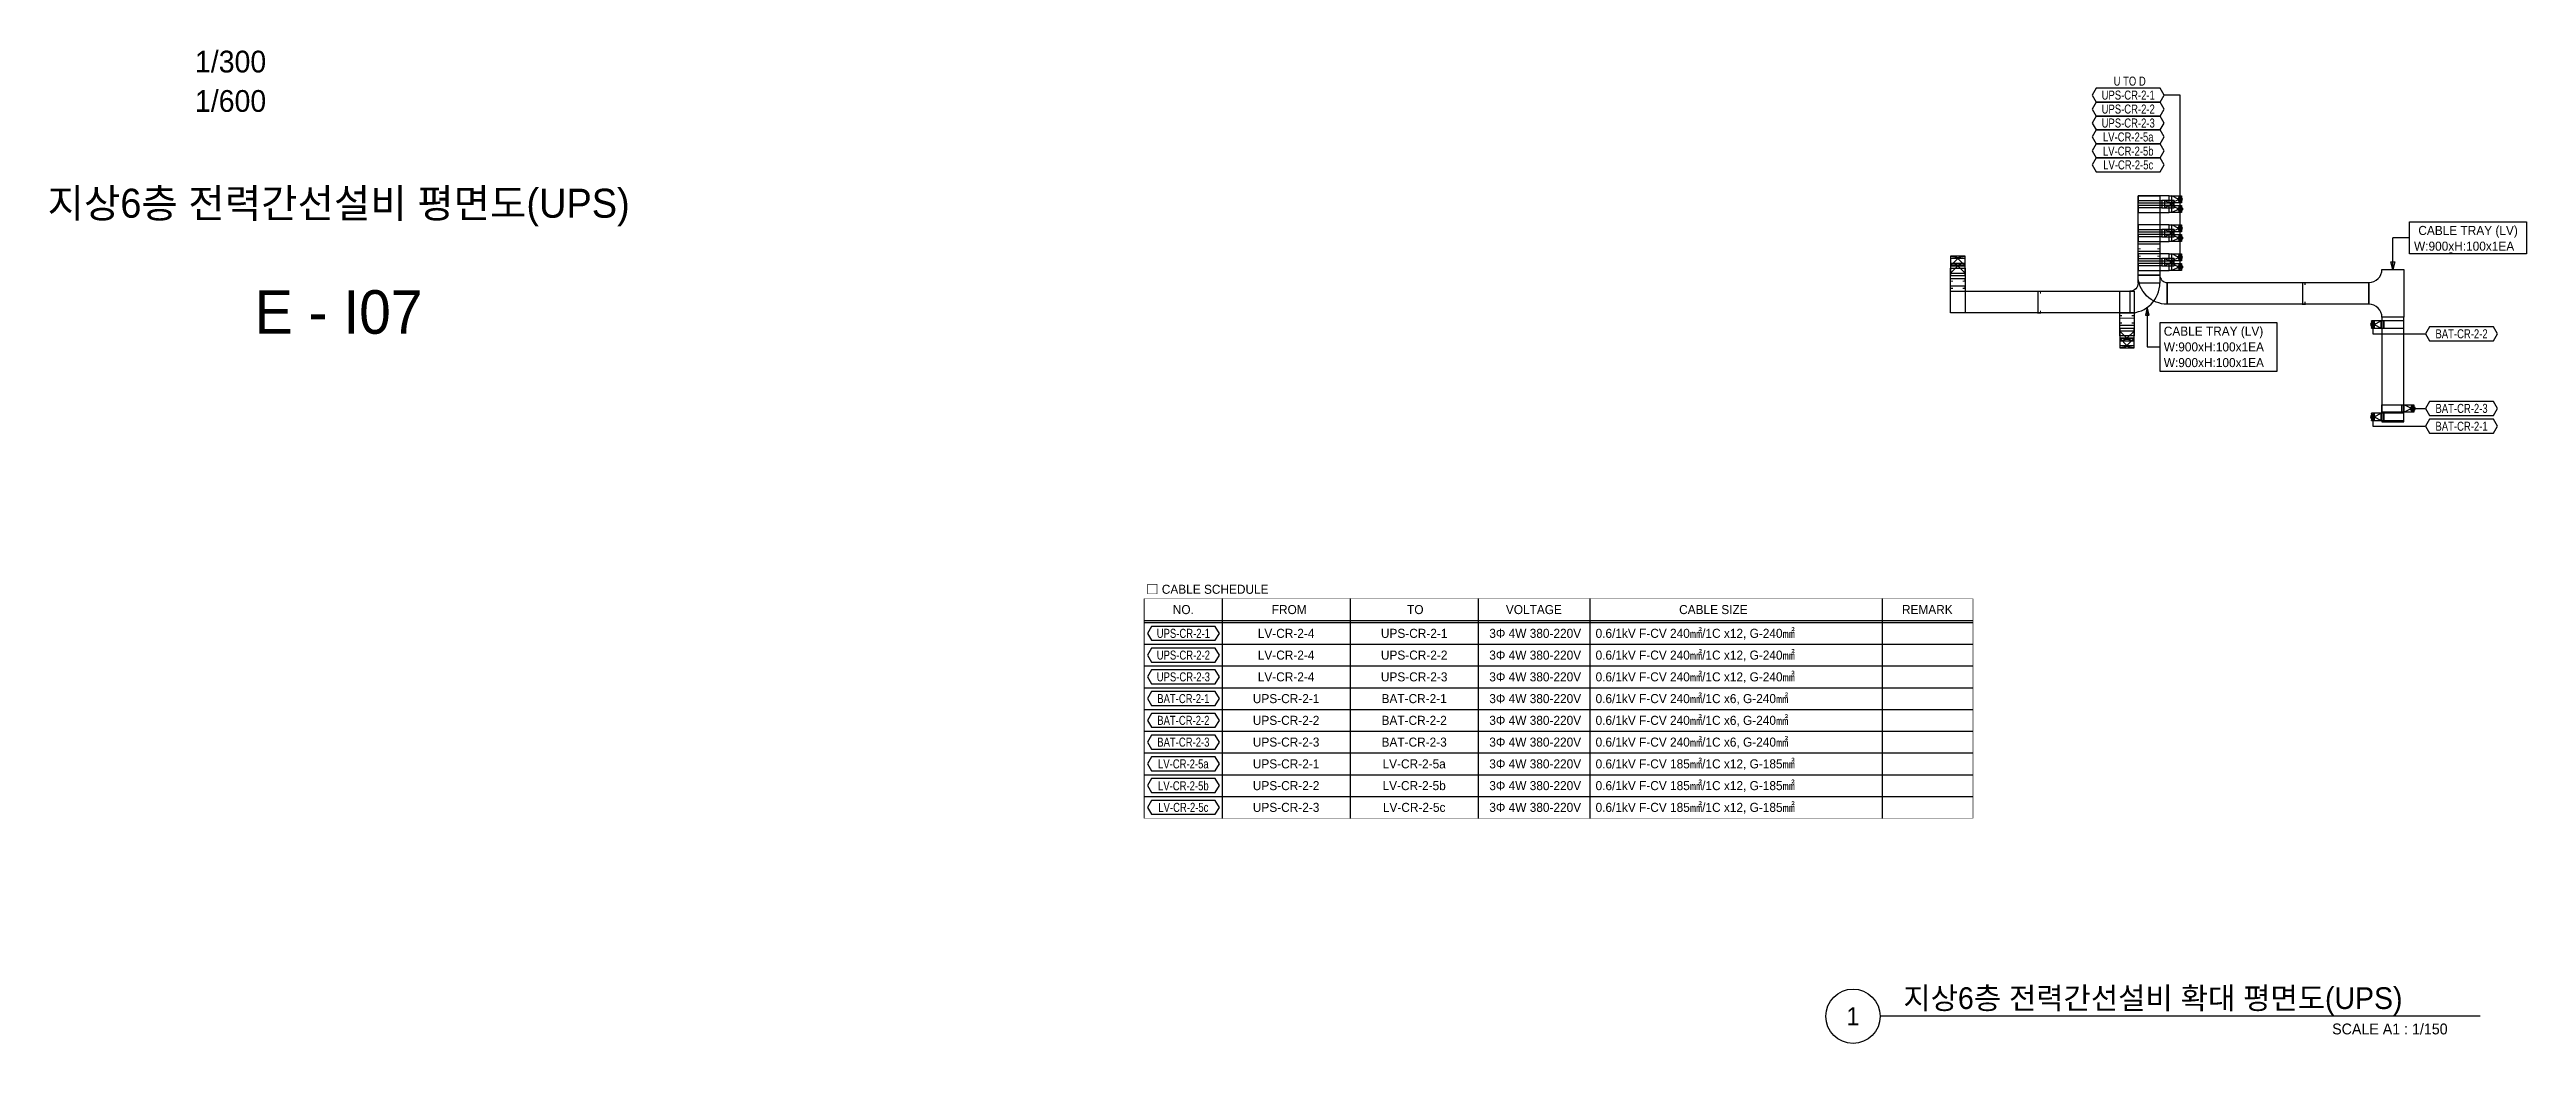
# Model space of a CAD drawing. Header units: millimetres. Extents: x 31670 to 374393, y -351975 to 839589.
# Drawn here: x 221287 to 323781, y 717225 to 758348 of the extents above; entities that cross this region are included whole.
import ezdxf
from ezdxf.enums import TextEntityAlignment as Align

# ---------------------------------------------------------------- set-up
doc = ezdxf.new("R2010")
doc.units = ezdxf.units.MM
doc.header["$LTSCALE"] = 150
doc.set_wipeout_variables(frame=1)
for name, color, linetype in [('-----26 Electrical Cable Tray_HV_N', 30, 'Continuous'), ('-----26 Electrical Cable Tray_HV_발전기 B', 103, 'Continuous'), ('-----26 Electrical Cable Tray_LV_UPS1', 6, 'Continuous'), ('-----26 Electrical Cable Tray_LV_UPS2', 2, 'Continuous'), ('-----26 Electrical Cable Tray_LV_UPSBAT', 11, 'Continuous'), ('-----29 Cable Schedule', 1, 'Continuous'), ('-----29 Indicator', 1, 'Continuous'), ('-----29 주기', 1, 'Continuous'), ('-----30 Text', 2, 'Continuous'), ('-----41 Drawing Title', 2, 'Continuous'), ('-----42 Drawing Number', 2, 'Continuous'), ('-----43 Drawing Scale', 3, 'Continuous'), ('-----99 Cable Schedule', 2, 'Continuous'), ('A-HAT-MATL', 8, 'Continuous')]:
    doc.layers.add(name, color=color, linetype=linetype)
doc.styles.add('ELEC', font='Dotum.ttf')

msp = doc.modelspace()

# ---------------------------------------------------------------- texts
at = {"layer": '-----26 Electrical Cable Tray_LV_UPS1', "style": 'ELEC'}
for s, p in [('W:900xH:100x1EA', (308774, 746045)), ('CABLE TRAY (LV)', (308774, 746695))]:
    msp.add_text(s, height=375, dxfattribs=at).set_placement(p, align=Align.MIDDLE_LEFT)
at = {"layer": '-----26 Electrical Cable Tray_LV_UPS2', "ltscale": 7.5, "style": 'ELEC'}
msp.add_text('W:900xH:100x1EA', height=375, dxfattribs=at).set_placement((308774, 745395), align=Align.MIDDLE_LEFT)
at = {"layer": '-----26 Electrical Cable Tray_LV_UPSBAT', "style": 'ELEC'}
for s, p in [('W:900xH:100x1EA', (319129, 750213)), ('CABLE TRAY (LV)', (319307, 750863))]:
    msp.add_text(s, height=375, dxfattribs=at).set_placement(p, align=Align.MIDDLE_LEFT)
at = {"layer": '-----30 Text', "linetype": 'Continuous', "style": 'ELEC', "width": 0.8}
for s, p in [('UPS-CR-2-1', (307302, 756463)), ('UPS-CR-2-2', (307302, 755886)), ('UPS-CR-2-3', (307302, 755308)), ('LV-CR-2-5a', (307302, 754731)), ('LV-CR-2-5b', (307302, 754153)), ('LV-CR-2-5c', (307302, 753576)), ('BAT-CR-2-2', (321095, 746587)), ('BAT-CR-2-3', (321095, 743500)), ('BAT-CR-2-1', (321095, 742762))]:
    msp.add_text(s, height=375, dxfattribs=at).set_placement(p, align=Align.MIDDLE)
at = {"layer": '-----41 Drawing Title', "style": 'ELEC'}
msp.add_text('지상6층 전력간선설비 평면도(UPS)', height=1200, dxfattribs=at).set_placement((233250, 751990), align=Align.MIDDLE_CENTER)
at = {"layer": '-----41 Drawing Title', "color": 2, "style": 'ELEC'}
msp.add_text('지상6층 전력간선설비 확대 평면도(UPS)', height=900, dxfattribs=at).set_placement((297998, 718650))
at = {"layer": '-----41 Drawing Title', "color": 7, "style": 'ELEC'}
msp.add_text('1', height=750, dxfattribs=at).set_placement((295914, 718350), align=Align.MIDDLE)
at = {"layer": '-----41 Drawing Title', "style": 'ELEC'}
msp.add_text('SCALE A1 : 1/150', height=450, dxfattribs=at).set_placement((320519, 717600), align=Align.RIGHT)
at = {"layer": '-----42 Drawing Number', "style": 'ELEC'}
msp.add_text('E - I07', height=1800, dxfattribs=at).set_placement((233250, 747490), align=Align.MIDDLE_CENTER)
at = {"layer": '-----43 Drawing Scale', "style": 'ELEC'}
for s, p in [('1/300', (228779, 757850)), ('1/600', (228779, 756220))]:
    msp.add_text(s, height=900, dxfattribs=at).set_placement(p, align=Align.MIDDLE_CENTER)
at = {"layer": '-----99 Cable Schedule', "style": 'ELEC', "width": 0.8}
msp.add_text('U TO D', height=375, dxfattribs=at).set_placement((307363, 757041), align=Align.MIDDLE)

# ---------------------------------------------------------------- blocks, each defined once
blk = doc.blocks.new('A$550585017316')
at = {"color": 0}
for p, q in [((400, 300), (0, 300)), ((0, 300), (0, 0)), ((0, 0), (400, 0)), ((500, 300), (400, 300)), ((400, 0), (500, 0)), ((500, 0), (500, 300))]:
    blk.add_line(p, q, dxfattribs=at)
at = {"color": 8}
for p, q in [((100, 0), (0, 300)), ((0, 0), (100, 300)), ((100, 150), (400, 300)), ((100, 300), (100, 0)), ((100, 150), (400, 0)), ((400, 0), (400, 300))]:
    blk.add_line(p, q, dxfattribs=at)
blk = doc.blocks.new('A$C9a0ab699')
h = blk.add_hatch(color=0)
edge = h.paths.add_edge_path()
edge.add_arc((64, 64), 64, -360, 0, ccw=False)
at = {"color": 0}
blk.add_circle((64, 64), 64, dxfattribs=at)
blk = doc.blocks.new('A$495596483691')
at = {"color": 0}
for p, q in [((100, 600), (0, 600)), ((0, 600), (0, 0)), ((0, 0), (100, 0)), ((500, 600), (100, 600)), ((100, 0), (500, 0)), ((500, 0), (500, 600))]:
    blk.add_line(p, q, dxfattribs=at)
at = {"color": 8}
for p, q in [((400, 300), (100, 600)), ((100, 600), (100, 0)), ((400, 300), (100, 0)), ((400, 0), (400, 600)), ((400, 600), (500, 0)), ((500, 600), (400, 0))]:
    blk.add_line(p, q, dxfattribs=at)

# ---------------------------------------------------------------- linework, layer by layer
at = {"layer": '-----26 Electrical Cable Tray_HV_N', "color": 1}
for p, q in [((318935, 750555), (318250, 750555)), ((308092, 746045), (308614, 746045))]:
    msp.add_line(p, q, dxfattribs=at)
at = {"layer": '-----26 Electrical Cable Tray_HV_N', "color": 1, "elevation": 0}
for points in [[(318250, 749250), (318170, 749570), (318330, 749570), (318250, 749250), (318250, 750555)], [(308092, 747680), (308012, 747360), (308172, 747360), (308092, 747680), (308092, 746045)]]:
    msp.add_lwpolyline(points, dxfattribs=at)
for points in [[(323781, 751213), (323781, 749898), (318935, 749898), (318935, 751213)], [(308614, 747045), (308614, 745045), (313460, 745045), (313460, 747045)]]:
    msp.add_lwpolyline(points, close=True, dxfattribs=at)
at = {"layer": '-----26 Electrical Cable Tray_LV_UPS1', "elevation": 0}
for points in [[(307711, 752300), (308611, 752300), (308611, 748687), (307711, 748687)], [(309001, 752300), (307711, 752300), (307711, 752000), (309001, 752000)], [(309001, 751100), (307711, 751100), (307711, 750800), (309001, 750800)], [(300550, 749300), (300550, 747450), (299950, 747450), (299950, 749300)], [(309001, 749900), (307711, 749900), (307711, 749600), (309001, 749600)], [(307373, 748350), (307373, 747450), (299950, 747450), (299950, 748350)]]:
    msp.add_lwpolyline(points, close=True, dxfattribs=at)
at = {"layer": '-----26 Electrical Cable Tray_LV_UPS1', "ltscale": 7.5, "const_width": 50, "elevation": 0}
for points in [[(308511, 750100), (308611, 750100), (308611, 750000), (307711, 750000), (307711, 750100), (307811, 750100)], [(300050, 748767), (299950, 748767), (299950, 748867), (300550, 748867), (300550, 748767), (300450, 748767)], [(300050, 748467), (299950, 748467), (299950, 748567), (300550, 748567), (300550, 748467), (300450, 748467)], [(303673, 747550), (303673, 747450), (303573, 747450), (303573, 748350), (303673, 748350), (303673, 748250)]]:
    msp.add_lwpolyline(points, dxfattribs=at)
at = {"layer": '-----26 Electrical Cable Tray_LV_UPS1', "elevation": 0}
msp.add_lwpolyline([(308611, 748687), (307711, 748687, -0.4142136), (307373, 748350), (307373, 747450, 0.4142136)], format="xyb", close=True, dxfattribs=at)
at = {"layer": '-----26 Electrical Cable Tray_LV_UPS2', "elevation": 0}
for points in [[(307711, 752300), (308611, 752300), (308611, 748687), (307711, 748687)], [(309001, 751900), (307711, 751900), (307711, 751600), (309001, 751600)], [(309001, 750700), (307711, 750700), (307711, 750400), (309001, 750400)], [(309001, 749500), (307711, 749500), (307711, 749200), (309001, 749200)], [(306950, 747450), (306950, 748350), (307550, 748350), (307550, 747450)], [(306950, 747450), (306950, 748350), (307373, 748350), (307373, 747450)], [(306950, 746500), (306950, 747450), (307550, 747450), (307550, 746500)]]:
    msp.add_lwpolyline(points, close=True, dxfattribs=at)
at = {"layer": '-----26 Electrical Cable Tray_LV_UPS2', "ltscale": 7.5, "const_width": 50, "elevation": 0}
for points in [[(308511, 750400), (308611, 750400), (308611, 750300), (307711, 750300), (307711, 750400), (307811, 750400)], [(307450, 747333), (307550, 747333), (307550, 747233), (306950, 747233), (306950, 747333), (307050, 747333)], [(307450, 747033), (307550, 747033), (307550, 746933), (306950, 746933), (306950, 747033), (307050, 747033)]]:
    msp.add_lwpolyline(points, dxfattribs=at)
at = {"layer": '-----26 Electrical Cable Tray_LV_UPS2', "elevation": 0}
msp.add_lwpolyline([(308611, 748687), (307711, 748687, -0.4142136), (307373, 748350), (307373, 747450, 0.4142136)], format="xyb", close=True, dxfattribs=at)
at = {"layer": '-----26 Electrical Cable Tray_LV_UPSBAT', "elevation": 0}
for points in [[(308699, 751800), (307711, 751800), (307711, 752100), (308699, 752100)], [(308611, 749010), (307711, 749010), (307711, 752100), (308611, 752100)], [(308699, 750600), (307711, 750600), (307711, 750900), (308699, 750900)], [(308699, 749400), (307711, 749400), (307711, 749700), (308699, 749700)], [(317260, 748710), (317260, 747810), (308911, 747810), (308911, 748710)], [(318700, 747270), (317800, 747270), (317800, 742950), (318700, 742950)], [(318700, 747125), (317875, 747125), (317875, 746825), (318700, 746825)], [(317800, 743650), (318625, 743650), (318625, 743350), (317800, 743350)], [(318700, 743300), (317875, 743300), (317875, 743000), (318700, 743000)]]:
    msp.add_lwpolyline(points, close=True, dxfattribs=at)
at = {"layer": '-----26 Electrical Cable Tray_LV_UPSBAT', "ltscale": 7.5, "const_width": 50, "elevation": 0}
for points in [[(308511, 749800), (308611, 749800), (308611, 749700), (307711, 749700), (307711, 749800), (307811, 749800)], [(314619, 748610), (314619, 748710), (314519, 748710), (314519, 747810), (314619, 747810), (314619, 747910)]]:
    msp.add_lwpolyline(points, dxfattribs=at)
at = {"layer": '-----26 Electrical Cable Tray_LV_UPSBAT', "elevation": 0}
for points in [[(317800, 749250), (318700, 749250), (318700, 749250), (318700, 747270), (317800, 747270, 0.4142136), (317260, 747810), (317260, 748710), (317260, 748710, 0.4142136)], [(308611, 749010), (308611, 749010, 0.4142136), (308911, 748710), (308911, 748710), (308911, 747810, -0.4142136), (307711, 749010)]]:
    msp.add_lwpolyline(points, format="xyb", close=True, dxfattribs=at)
at = {"layer": '-----29 Cable Schedule', "color": 3}
msp.add_lwpolyline([(266603, 735627), (300864, 735627), (300864, 726543), (266603, 726543)], close=True, dxfattribs=at)
at = {"layer": '-----29 주기', "elevation": 0}
for points in [[(305979, 756752), (305812, 756463), (305979, 756175), (308625, 756175), (308791, 756463), (308625, 756752)], [(305979, 756175), (305812, 755886), (305979, 755597), (308625, 755597), (308791, 755886), (308625, 756175)], [(305979, 755597), (305812, 755308), (305979, 755020), (308625, 755020), (308791, 755308), (308625, 755597)], [(305979, 755020), (305812, 754731), (305979, 754442), (308625, 754442), (308791, 754731), (308625, 755020)], [(305979, 754442), (305812, 754153), (305979, 753865), (308625, 753865), (308791, 754153), (308625, 754442)], [(305979, 753865), (305812, 753576), (305979, 753287), (308625, 753287), (308791, 753576), (308625, 753865)], [(319772, 746876), (319605, 746587), (319772, 746298), (322418, 746298), (322585, 746587), (322418, 746876)], [(319772, 743789), (319605, 743500), (319772, 743211), (322418, 743211), (322585, 743500), (322418, 743789)], [(319772, 743051), (319605, 742762), (319772, 742473), (322418, 742473), (322585, 742762), (322418, 743051)]]:
    msp.add_lwpolyline(points, close=True, dxfattribs=at)
at = {"layer": '-----41 Drawing Title', "color": 7}
msp.add_line((321861, 718350), (297039, 718350), dxfattribs=at)
msp.add_circle((295914, 718350), 1125, dxfattribs=at)
at = {"layer": '-----99 Cable Schedule', "color": 1}
for p, q in [((317425, 746975), (317425, 746587)), ((317425, 746587), (319605, 746587)), ((317425, 743150), (317425, 742762)), ((317425, 742762), (319605, 742762))]:
    msp.add_line(p, q, dxfattribs=at)
at = {"layer": '-----99 Cable Schedule', "color": 1, "elevation": 0}
for points in [[(309451, 749350), (309451, 756463), (308791, 756463)], [(319075, 743500), (319605, 743500)]]:
    msp.add_lwpolyline(points, dxfattribs=at)
at = {"layer": 'A-HAT-MATL'}
msp.add_lwpolyline([(320700, 749920), (320600, 749920)], dxfattribs=at)

# ---------------------------------------------------------------- block references
at = {"layer": '-----26 Electrical Cable Tray_LV_UPS1', "xscale": -1}
for p in [(309501, 752000), (309501, 750800), (309501, 749600)]:
    msp.add_blockref('A$550585017316', p, dxfattribs=at)
at = {"layer": '-----26 Electrical Cable Tray_LV_UPS1', "rotation": 89.99999999999999}
for p in [(300550, 749300), (300550, 749000)]:
    msp.add_blockref('A$495596483691', p, dxfattribs=at)
at = {"layer": '-----26 Electrical Cable Tray_LV_UPS2', "xscale": -1}
for p in [(309501, 751600), (309501, 750400), (309501, 749200)]:
    msp.add_blockref('A$550585017316', p, dxfattribs=at)
at = {"layer": '-----26 Electrical Cable Tray_LV_UPS2', "rotation": 270}
for p in [(306950, 746800), (306950, 746500)]:
    msp.add_blockref('A$495596483691', p, dxfattribs=at)
at = {"layer": '-----26 Electrical Cable Tray_LV_UPSBAT', "rotation": 180}
for p in [(309199, 752100), (309199, 750900), (309199, 749700)]:
    msp.add_blockref('A$550585017316', p, dxfattribs=at)
at = {"layer": '-----26 Electrical Cable Tray_LV_UPSBAT'}
for p in [(317375, 746825), (317375, 743000)]:
    msp.add_blockref('A$550585017316', p, dxfattribs=at)
at = {"layer": '-----26 Electrical Cable Tray_LV_UPSBAT', "xscale": -1}
msp.add_blockref('A$550585017316', (319125, 743350), dxfattribs=at)
at = {"layer": '-----99 Cable Schedule', "color": 1, "yscale": 1.5, "zscale": 1.5}
for p, xscale, rotation in [((309355, 752246), -1.5, 180), ((309355, 751046), -1.5, 180), ((309355, 749846), -1.5, 180), ((317329, 746879), -1.5, 270), ((317329, 743054), -1.5, 270), ((319171, 743404), 1.5, 90.00000000000001)]:
    msp.add_blockref('A$C9a0ab699', p, dxfattribs=dict(at, xscale=xscale, rotation=rotation))
at = {"layer": '-----99 Cable Schedule', "color": 1, "xscale": 1.5, "yscale": 1.5, "zscale": 1.5}
for p in [(309358, 751654), (309358, 750454), (309358, 749254)]:
    msp.add_blockref('A$C9a0ab699', p, dxfattribs=at)

msp.set_redraw_order([(e.dxf.handle, doc.entitydb.next_handle()) for e in msp.query("TEXT MTEXT ATTDEF DIMENSION ARC_DIMENSION")])  # texts and dimensions are drawn at this point

# ---------------------------------------------------------------- next in the draw order: wipeouts: each hides what was drawn before it
at = {"color": 3}
msp.add_wipeout([(266603, 735627), (300864, 735627), (300864, 726543), (266603, 726543)], dxfattribs=at).dxf.layer = '-----26 Electrical Cable Tray_HV_발전기 B'

# ---------------------------------------------------------------- next in the draw order: linework, layer by layer
at = {"layer": '-----29 Cable Schedule'}
for p, q in [((269806, 735627), (269806, 734643)), ((275105, 735627), (275105, 734643)), ((280404, 735627), (280404, 734643)), ((285017, 735627), (285017, 734643)), ((297114, 735627), (297114, 734643))]:
    msp.add_line(p, q, dxfattribs=at)
at = {"layer": '-----29 Cable Schedule', "color": 3}
for p, q in [((266603, 734727), (300864, 734727)), ((266603, 734643), (300864, 734643))]:
    msp.add_line(p, q, dxfattribs=at)
at = {"layer": '-----29 Cable Schedule', "color": 1}
for p, q in [((269806, 734643), (269806, 726543)), ((275105, 734643), (275105, 726543)), ((280404, 734643), (280404, 726543)), ((285017, 734643), (285017, 726543)), ((297114, 734643), (297114, 726543)), ((266603, 733743), (300864, 733743)), ((266603, 732843), (300864, 732843)), ((266603, 731943), (300864, 731943)), ((266603, 731043), (300864, 731043)), ((266603, 730143), (300864, 730143)), ((266603, 729243), (300864, 729243)), ((266603, 728343), (300864, 728343)), ((266603, 727443), (300864, 727443))]:
    msp.add_line(p, q, dxfattribs=at)
at = {"layer": '-----29 주기'}
for points in [[(266881, 734482), (266715, 734193), (266881, 733905), (269527, 733905), (269694, 734193), (269527, 734482)], [(266881, 733582), (266715, 733293), (266881, 733005), (269527, 733005), (269694, 733293), (269527, 733582)], [(266881, 732682), (266715, 732393), (266881, 732105), (269527, 732105), (269694, 732393), (269527, 732682)], [(266881, 731782), (266715, 731493), (266881, 731205), (269527, 731205), (269694, 731493), (269527, 731782)], [(266881, 730882), (266715, 730593), (266881, 730305), (269527, 730305), (269694, 730593), (269527, 730882)], [(266881, 729982), (266715, 729693), (266881, 729405), (269527, 729405), (269694, 729693), (269527, 729982)], [(266881, 729082), (266715, 728793), (266881, 728505), (269527, 728505), (269694, 728793), (269527, 729082)], [(266881, 728182), (266715, 727893), (266881, 727605), (269527, 727605), (269694, 727893), (269527, 728182)], [(266881, 727282), (266715, 726993), (266881, 726705), (269527, 726705), (269694, 726993), (269527, 727282)]]:
    msp.add_lwpolyline(points, close=True, dxfattribs=at)

# ---------------------------------------------------------------- next in the draw order: texts
at = {"layer": '-----29 Indicator', "color": 2, "linetype": 'Continuous', "style": 'ELEC'}
msp.add_text('□ CABLE SCHEDULE', height=375, dxfattribs=at).set_placement((266665, 736017), align=Align.MIDDLE_LEFT)
at = {"layer": '-----30 Text', "style": 'ELEC'}
msp.add_text('NO.', height=375, dxfattribs=at).set_placement((268204, 735177), align=Align.MIDDLE)
for s, p in [('FROM', (272584, 735177)), ('TO', (277802, 735177)), ('VOLTAGE', (282709, 735177)), ('CABLE SIZE', (290137, 735177)), ('REMARK', (298989, 735177)), ('LV-CR-2-4', (272456, 734193)), ('UPS-CR-2-1', (277755, 734193)), ('3Φ 4W 380-220V', (282764, 734193)), ('LV-CR-2-4', (272456, 733293)), ('UPS-CR-2-2', (277755, 733293)), ('3Φ 4W 380-220V', (282764, 733293)), ('LV-CR-2-4', (272456, 732393)), ('UPS-CR-2-3', (277755, 732393)), ('3Φ 4W 380-220V', (282764, 732393)), ('UPS-CR-2-1', (272456, 731493)), ('UPS-CR-2-2', (272456, 730593)), ('BAT-CR-2-1', (277755, 731493)), ('BAT-CR-2-2', (277755, 730593)), ('3Φ 4W 380-220V', (282764, 731493)), ('3Φ 4W 380-220V', (282764, 730593)), ('UPS-CR-2-3', (272456, 729693)), ('BAT-CR-2-3', (277755, 729693)), ('3Φ 4W 380-220V', (282764, 729693)), ('UPS-CR-2-1', (272456, 728793)), ('LV-CR-2-5a', (277755, 728793)), ('3Φ 4W 380-220V', (282764, 728793)), ('UPS-CR-2-2', (272456, 727893)), ('LV-CR-2-5b', (277755, 727893)), ('3Φ 4W 380-220V', (282764, 727893)), ('UPS-CR-2-3', (272456, 726993)), ('LV-CR-2-5c', (277755, 726993)), ('3Φ 4W 380-220V', (282764, 726993))]:
    msp.add_text(s, height=375, dxfattribs=at).set_placement(p, align=Align.MIDDLE_CENTER)
at = {"layer": '-----30 Text', "linetype": 'Continuous', "style": 'ELEC', "width": 0.8}
for s, p in [('UPS-CR-2-1', (268204, 734193)), ('UPS-CR-2-2', (268204, 733293)), ('UPS-CR-2-3', (268204, 732393)), ('BAT-CR-2-1', (268204, 731493)), ('BAT-CR-2-2', (268204, 730593)), ('BAT-CR-2-3', (268204, 729693)), ('LV-CR-2-5a', (268204, 728793)), ('LV-CR-2-5b', (268204, 727893)), ('LV-CR-2-5c', (268204, 726993))]:
    msp.add_text(s, height=375, dxfattribs=at).set_placement(p, align=Align.MIDDLE)
at = {"layer": '-----30 Text', "style": 'ELEC'}
for s, p in [('0.6/1kV F-CV 240㎟/1C x12, G-240㎟', (285262, 734193)), ('0.6/1kV F-CV 240㎟/1C x12, G-240㎟', (285262, 733293)), ('0.6/1kV F-CV 240㎟/1C x12, G-240㎟', (285262, 732393)), ('0.6/1kV F-CV 240㎟/1C x6, G-240㎟', (285262, 731493)), ('0.6/1kV F-CV 240㎟/1C x6, G-240㎟', (285262, 730593)), ('0.6/1kV F-CV 240㎟/1C x6, G-240㎟', (285262, 729693)), ('0.6/1kV F-CV 185㎟/1C x12, G-185㎟', (285262, 728793)), ('0.6/1kV F-CV 185㎟/1C x12, G-185㎟', (285262, 727893)), ('0.6/1kV F-CV 185㎟/1C x12, G-185㎟', (285262, 726993))]:
    msp.add_text(s, height=375, dxfattribs=at).set_placement(p, align=Align.MIDDLE_LEFT)

doc.saveas('drawing.dxf')
